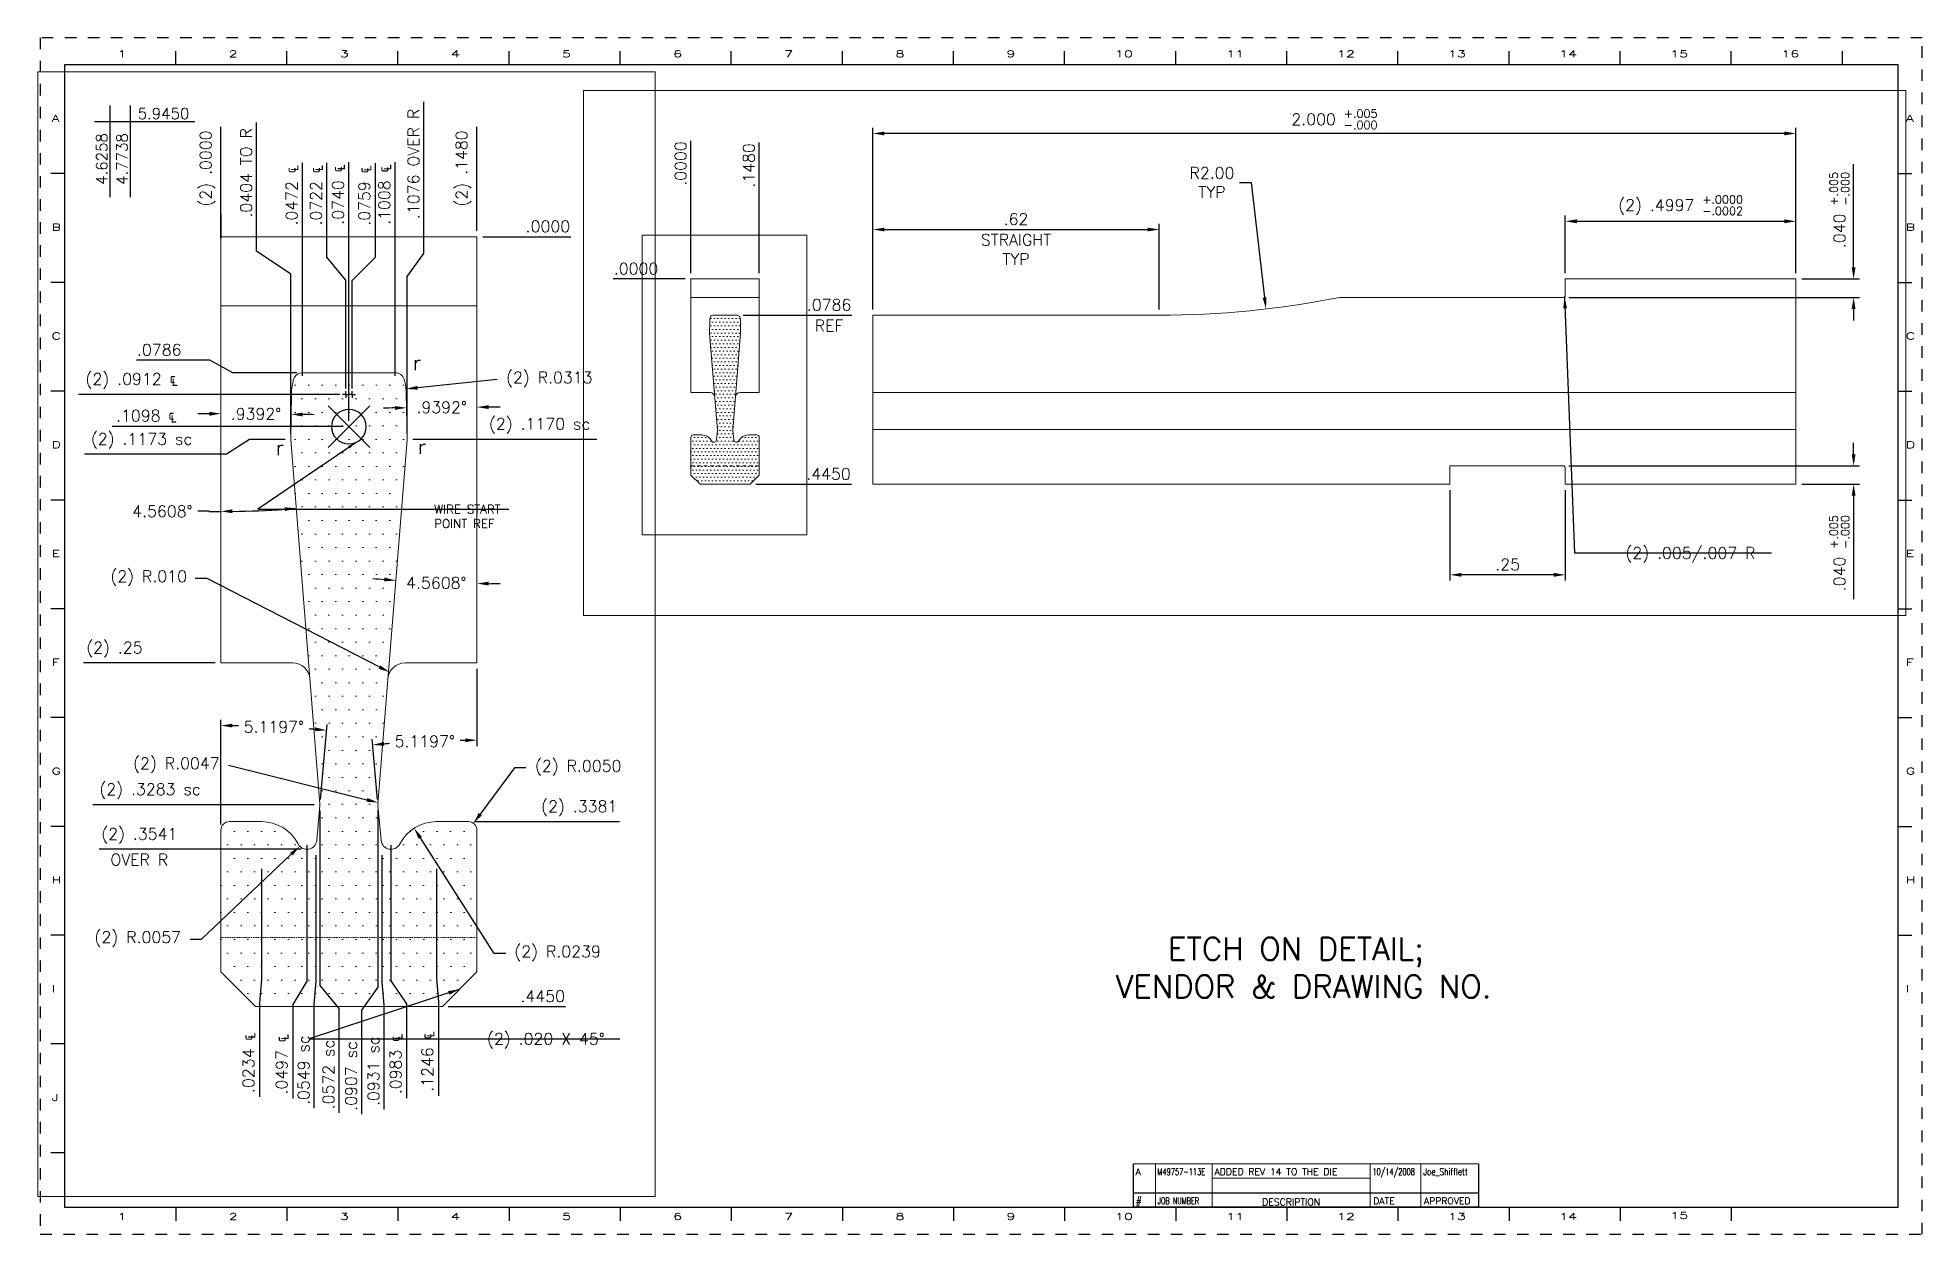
# Paper-space layout 'SHEET (B)' of a CAD drawing. Header units: inches. Extents: x 0 to 16.3, y 0 to 10.4.
# The model-space entities are those that its viewports show. They can reach past a viewport. Long polylines and large blocks are cut down to what shows.
import ezdxf
from ezdxf.enums import TextEntityAlignment as Align

# ---------------------------------------------------------------- set-up
doc = ezdxf.new("R2010")
doc.units = ezdxf.units.IN
doc.header["$MEASUREMENT"] = 0
doc.header["$PDSIZE"] = 0.05
for name, pattern in [('CENTER2', [1.125, 0.75, -0.125, 0.125, -0.125]), ('HIDDEN', [0.375, 0.25, -0.125]), ('HIDDEN2', [0.1875, 0.125, -0.0625])]:
    doc.linetypes.add(name, pattern=pattern)
for name, color, linetype, lineweight in [('AM_0', 7, 'Continuous', 30), ('AM_5', 7, 'Continuous', 30), ('AM_BOR', 7, 'Continuous', 30), ('BUP_1-AM_0', 7, 'Continuous', 30), ('BUP_1-AM_5', 7, 'Continuous', 30), ('PUNCH-AM_8', 1, 'Continuous', 15), ('PUNCH-PLAN', 7, 'Continuous', 0), ('PUNCH-PLAN_ASSY', 7, 'Continuous', 0), ('PUNCH_01-PLAN_ASSY', 7, 'Continuous', 0)]:
    doc.layers.add(name, color=color, linetype=linetype, lineweight=lineweight)
doc.layers.add('AM_VIEWS', color=1, linetype='Continuous', lineweight=15, plot=False)
doc.layers.add('PAPER', color=7, linetype='Continuous')
doc.styles.add('ACANSTS', font='romans.shx', dxfattribs={"height": 1})
doc.styles.add('COMPOSIDIE', font='SIMPLEX.shx')
doc.styles.add('ROMANS', font='romans.shx')
doc.styles.get("Standard").update_dxf_attribs({"font": 'ROMANS.SHX'})
doc.dimstyles.new('COMPOSIDIE$0', dxfattribs={"dimscale": 0, "dimtxt": 0.1, "dimasz": 0.1, "dimexe": 0.05, "dimexo": 0.05, "dimgap": 0.04, "dimtad": 1, "dimzin": 4, "dimtxsty": 'Standard', "dimcen": 0, "dimclrd": 3, "dimclre": 3, "dimclrt": 3, "dimazin": 3, "dimtp": 0.1, "dimtm": 0.1, "dimtfac": 0.71, "dimtmove": 0, "dimatfit": 3, "dimfxl": 0.05, "dimtzin": 7, "dimlwd": -1, "dimlwe": -1, "dimarcsym": 1})
doc.dimstyles.new('COMPOSIDIE$2', dxfattribs={"dimscale": 0, "dimtxt": 0.1, "dimasz": 0.1, "dimexe": 0.05, "dimexo": 0.05, "dimgap": 0.04, "dimtad": 1, "dimzin": 4, "dimtxsty": 'Standard', "dimcen": 0, "dimclrd": 3, "dimclre": 3, "dimclrt": 3, "dimadec": 4, "dimazin": 3, "dimtp": 0.1, "dimtm": 0.1, "dimtfac": 0.71, "dimtmove": 0, "dimatfit": 3, "dimfxl": 0.05, "dimtzin": 7, "dimlwd": -1, "dimlwe": -1, "dimarcsym": 1})
doc.dimstyles.new('COMPOSIDIE$4', dxfattribs={"dimscale": 0, "dimtxt": 0.1, "dimasz": 0.1, "dimexe": 0.05, "dimexo": 0.05, "dimgap": 0.04, "dimtad": 1, "dimzin": 4, "dimtxsty": 'Standard', "dimcen": 0, "dimclrd": 3, "dimclre": 3, "dimclrt": 3, "dimazin": 3, "dimtp": 0.1, "dimtm": 0.1, "dimtfac": 0.71, "dimtmove": 0, "dimatfit": 3, "dimtzin": 7, "dimlwd": -1, "dimlwe": -1, "dimarcsym": 1})
doc.dimstyles.new('COMPOSIDIE$6', dxfattribs={"dimscale": 0, "dimtxt": 0.1, "dimasz": 0.1, "dimexe": 0.05, "dimexo": 0.05, "dimgap": 0.04, "dimtad": 1, "dimzin": 4, "dimtxsty": 'Standard', "dimcen": 0, "dimclrd": 3, "dimclre": 7, "dimclrt": 3, "dimazin": 3, "dimtp": 0.1, "dimtm": 0.1, "dimtfac": 0.71, "dimtmove": 0, "dimatfit": 3, "dimfxl": 0.05, "dimtzin": 7, "dimlwd": -1, "dimlwe": -1, "dimarcsym": 1})
doc.dimstyles.new('COMPOSIDIE$7', dxfattribs={"dimscale": 0, "dimtxt": 0.1, "dimasz": 0.1, "dimexe": 0.05, "dimexo": 0.05, "dimgap": 0.04, "dimtad": 1, "dimzin": 4, "dimtxsty": 'Standard', "dimcen": 0, "dimclrd": 3, "dimclre": 3, "dimclrt": 3, "dimazin": 3, "dimtp": 0.1, "dimtm": 0.1, "dimtfac": 0.71, "dimtmove": 0, "dimatfit": 3, "dimfxl": 0.05, "dimtzin": 7, "dimlwd": -1, "dimlwe": -1, "dimarcsym": 1})

psp = doc.layouts.new('SHEET (B)')

# ---------------------------------------------------------------- texts
at = {"color": 1, "linetype": 'Continuous', "style": 'ROMANS'}
psp.add_text('5.9450', height=0.095, dxfattribs=at).set_placement((0.844, 9.717), align=Align.MIDDLE_LEFT)
for s, p in [('4.6258', (0.533, 9.547)), ('4.7738', (0.709, 9.547))]:
    psp.add_text(s, height=0.095, rotation=90, dxfattribs=at).set_placement(p, align=Align.MIDDLE_RIGHT)
at = {"layer": 'PAPER', "insert": (10.883, 2.312), "char_height": 0.19685, "width": 4.62312, "attachment_point": 5}
psp.add_mtext('ETCH ON DETAIL;\\P VENDOR & DRAWING NO.', dxfattribs=at)

msp = doc.modelspace()

# ---------------------------------------------------------------- texts
at = {"layer": 'AM_0', "color": 3, "insert": (2.0249, -0.5814), "char_height": 0.025, "attachment_point": 1}
msp.add_mtext('\\A1;(2) .005/.007 R', dxfattribs=at)
at = {"layer": 'BUP_1-AM_0', "color": 3, "insert": (0.1538, -0.4603), "char_height": 0.006667, "attachment_point": 1}
msp.add_mtext('\\A1;(2) .020 X 45%%D', dxfattribs=at)
at = {"layer": 'BUP_1-AM_5', "style": 'COMPOSIDIE'}
for p in [(0.1109, -0.0771), (0.0316, -0.1262), (0.1138, -0.1256)]:
    msp.add_text('r', height=0.00855, dxfattribs=at).set_placement(p)
at = {"layer": 'BUP_1-AM_5', "color": 3, "insert": (0.1233, -0.155), "char_height": 0.005, "attachment_point": 1}
msp.add_mtext('\\A1;WIRE START\\PPOINT REF', dxfattribs=at)

# ---------------------------------------------------------------- blocks, each defined once
blk = doc.blocks.new('B_BORDER')
at = {"layer": 'AM_BOR', "color": 7, "linetype": 'HIDDEN'}
for p, q in [((0, 263.52), (0, 0)), ((414.34, 263.52), (0, 263.52)), ((414.34, 0), (414.34, 263.52)), ((0, 0), (414.34, 0))]:
    blk.add_line(p, q, dxfattribs=at)
at = {"layer": 'AM_BOR', "color": 2, "linetype": 'Continuous'}
for p, q in [((408.99, 257.54), (5.35, 257.54)), ((5.35, 257.54), (5.35, 5.99)), ((29.81, 257.54), (29.81, 260.53)), ((54.28, 257.54), (54.28, 260.53)), ((78.74, 257.54), (78.74, 260.53)), ((103.2, 257.54), (103.2, 260.53)), ((127.66, 257.54), (127.66, 260.53)), ((152.13, 257.54), (152.13, 260.53)), ((176.59, 257.54), (176.59, 260.53)), ((201.05, 257.54), (201.05, 260.53)), ((225.52, 257.54), (225.52, 260.53)), ((249.98, 257.54), (249.98, 260.53)), ((274.44, 257.54), (274.44, 260.53)), ((298.9, 257.54), (298.9, 260.53)), ((323.37, 257.54), (323.37, 260.53)), ((347.83, 257.54), (347.83, 260.53)), ((372.29, 257.54), (372.29, 260.53)), ((396.75, 257.54), (396.75, 260.53)), ((408.99, 5.99), (408.99, 257.54)), ((5.35, 233.58), (2.29, 233.58)), ((408.99, 233.58), (412.04, 233.58)), ((5.35, 209.62), (2.29, 209.62)), ((408.99, 209.62), (412.04, 209.62)), ((5.35, 185.67), (2.29, 185.67)), ((408.99, 185.67), (412.04, 185.67)), ((5.35, 161.71), (2.29, 161.71)), ((408.99, 161.71), (412.04, 161.71)), ((5.35, 137.75), (2.29, 137.75)), ((408.99, 137.75), (412.04, 137.75)), ((5.35, 113.79), (2.29, 113.79)), ((408.99, 113.79), (412.04, 113.79)), ((5.35, 89.84), (2.29, 89.84)), ((408.99, 89.84), (412.04, 89.84)), ((5.35, 65.88), (2.29, 65.88)), ((408.99, 65.88), (412.04, 65.88)), ((5.35, 41.92), (2.29, 41.92)), ((5.35, 17.97), (2.29, 17.97)), ((5.35, 5.99), (408.99, 5.99)), ((29.81, 5.99), (29.81, 2.99)), ((54.28, 5.99), (54.28, 2.99)), ((78.74, 5.99), (78.74, 2.99)), ((103.2, 5.99), (103.2, 2.99)), ((127.66, 5.99), (127.66, 2.99)), ((152.13, 5.99), (152.13, 2.99)), ((176.59, 5.99), (176.59, 2.99)), ((201.05, 5.99), (201.05, 2.99)), ((225.52, 5.99), (225.52, 2.99)), ((249.98, 5.99), (249.98, 2.99)), ((274.44, 5.99), (274.44, 2.99)), ((298.9, 5.99), (298.9, 2.99)), ((323.37, 5.99), (323.37, 2.99)), ((347.83, 5.99), (347.83, 2.99)), ((372.29, 5.99), (372.29, 2.99))]:
    blk.add_line(p, q, dxfattribs=at)
at = {"layer": 'AM_BOR', "color": 7, "linetype": 'Continuous', "style": 'ROMANS', "width": 1.531677}
for s, height, p in [('1', 1.5, (17.02, 259.22)), ('2', 1.5, (41.48, 259.22)), ('3', 1.5, (65.94, 259.22)), ('4', 1.5, (90.41, 259.22)), ('5', 1.5, (114.87, 259.22)), ('6', 1.5, (139.33, 259.22)), ('7', 1.5, (163.79, 259.22)), ('8', 1.5, (188.26, 259.22)), ('9', 1.5, (212.72, 259.22)), ('10', 1.497, (236.62, 259.22)), ('11', 1.497, (261.08, 259.22)), ('12', 1.497, (285.47, 259.22)), ('13', 1.497, (309.93, 259.22)), ('14', 1.497, (334.4, 259.22)), ('15', 1.497, (358.86, 259.22)), ('16', 1.497, (383.32, 259.22)), ('A', 1.5, (2.49, 245)), ('A', 1.5, (410.72, 245)), ('B', 1.5, (2.49, 221.04)), ('B', 1.5, (410.72, 221.04)), ('C', 1.5, (2.49, 197.08)), ('C', 1.5, (410.72, 197.08)), ('D', 1.5, (2.49, 173.13)), ('D', 1.5, (410.72, 173.13)), ('E', 1.5, (2.49, 149.17)), ('E', 1.5, (410.72, 149.17)), ('F', 1.5, (2.49, 125.21)), ('F', 1.5, (410.72, 125.21)), ('G', 1.5, (2.49, 101.25)), ('G', 1.5, (410.72, 101.25)), ('H', 1.5, (2.49, 77.3)), ('H', 1.5, (410.72, 77.3)), ('I', 1.5, (2.49, 53.34)), ('I', 1.5, (410.72, 53.34)), ('J', 1.5, (2.49, 29.38)), ('1', 1.5, (17.02, 3.18)), ('2', 1.5, (41.48, 3.18)), ('3', 1.5, (65.94, 3.18)), ('4', 1.5, (90.41, 3.18)), ('5', 1.5, (114.87, 3.18)), ('6', 1.5, (139.33, 3.18)), ('7', 1.5, (163.79, 3.18)), ('8', 1.5, (188.26, 3.18)), ('9', 1.5, (212.72, 3.18)), ('10', 1.497, (236.62, 3.18)), ('11', 1.497, (261.08, 3.18)), ('12', 1.497, (285.47, 3.18)), ('13', 1.497, (309.93, 3.18)), ('14', 1.497, (334.4, 3.18)), ('15', 1.497, (358.86, 3.4))]:
    blk.add_text(s, height=height, dxfattribs=at).set_placement(p)
blk = doc.blocks.new('ansi_br_revisionlista0')
for p, q in [((-76, -6.35), (-76, -3.18)), ((-76, -3.18), (0, -3.18)), ((0, -3.18), (0, -6.35)), ((0, -6.35), (-76, -6.35))]:
    blk.add_line(p, q)
at = {"layer": 'AM_BOR', "color": 1, "lineweight": 15}
for p, q in [((-71.17, -6.35), (-71.17, -3.18)), ((-58.67, -6.35), (-58.67, -3.18)), ((-23.88, -3.18), (-23.88, -6.35)), ((-12.7, -3.18), (-12.7, -6.35))]:
    blk.add_line(p, q, dxfattribs=at)
at = {"layer": 'AM_BOR', "color": 1, "lineweight": 15, "style": 'ACANSTS'}
for s, p in [('#', (-75.5, -5.73)), ('DATE', (-23.21, -5.73))]:
    blk.add_text(s, height=1.5, dxfattribs=at).set_placement(p)
for s, width, p in [('JOB NUMBER', 0.658824, (-70.67, -5.73)), ('APPROVED', 0.989809, (-12.03, -5.73))]:
    blk.add_text(s, height=1.5, dxfattribs=dict(at, width=width)).set_placement(p)
blk.add_text('DESCRIPTION', height=1.5, dxfattribs=at).set_placement((-41.27, -5.22), align=Align.MIDDLE)
blk = doc.blocks.new('ansi_br_revisionlista1')
for p, q in [((-76, -12.7), (-76, -6.35)), ((0, -6.35), (0, -12.7))]:
    blk.add_line(p, q)
at = {"layer": 'AM_BOR', "color": 1, "lineweight": 15}
for p, q in [((-76, -6.35), (0, -6.35)), ((-71.17, -12.7), (-71.17, -6.35)), ((-58.67, -12.7), (-58.67, -6.35)), ((-23.88, -12.7), (-23.88, -6.35)), ((-12.7, -12.7), (-12.7, -6.35)), ((-23.88, -9.53), (-58.67, -9.53)), ((-76, -12.7), (0, -12.7))]:
    blk.add_line(p, q, dxfattribs=at)
at = {"layer": 'AM_BOR', "color": 1, "lineweight": 15, "style": 'ACANSTS'}
for tag, p in [('GEN-REV-NR{2.7}', (-75.53, -8.84)), ('GEN-REV-JN{6.5}', (-70.71, -8.84)), ('GEN-REV-TEXT1{22.3}', (-58.17, -8.84)), ('GEN-REV-DAT{6.6}', (-23.38, -8.84)), ('GEN-REV-NAME{7.4}', (-12.2, -8.84)), ('GEN-REV-TEXT2{22.3}', (-58.17, -12.01))]:
    blk.add_attdef(tag, p, '', height=1.5, dxfattribs=at)
blk = doc.blocks.new('*D7')
at = {"layer": 'AM_5', "color": 3, "transparency": 16777216}
for p, q in [((1.8947, 0.0125), (1.8947, 0.1375)), ((2.3944, 0.0125), (2.3944, 0.1375)), ((1.9197, 0.125), (2.3694, 0.125))]:
    blk.add_line(p, q, dxfattribs=at)
for points in [[(1.9197, 0.1292), (1.9197, 0.1208), (1.8947, 0.125)], [(2.3694, 0.1292), (2.3694, 0.1208), (2.3944, 0.125)]]:
    blk.add_solid(points, dxfattribs=at)
at = {"layer": 'Defpoints', "color": 0, "transparency": 16777216}
for p in [(2.3944, 0.125), (1.8947, 0), (2.3944, 0)]:
    blk.add_point(p, dxfattribs=at)
at = {"layer": 'AM_5', "color": 3, "transparency": 16777216, "insert": (2.1445, 0.1599), "char_height": 0.025, "attachment_point": 5}
blk.add_mtext('\\A1;(2) .4997 {}{\\H0.71x;\\C3;\\S+.0000^ -.0002;}', dxfattribs=at)
blk = doc.blocks.new('*D8')
at = {"layer": 'AM_5', "color": 3, "transparency": 16777216}
for p, q in [((2.5194, 0.025), (2.5194, 0.2488)), ((2.4069, 0), (2.5319, 0)), ((1.9022, -0.04), (2.5319, -0.04)), ((2.5194, -0.065), (2.5194, -0.09))]:
    blk.add_line(p, q, dxfattribs=at)
for points in [[(2.5152, 0.025), (2.5236, 0.025), (2.5194, 0)], [(2.5152, -0.065), (2.5236, -0.065), (2.5194, -0.04)]]:
    blk.add_solid(points, dxfattribs=at)
at = {"layer": 'Defpoints', "color": 0, "transparency": 16777216}
for p in [(2.3944, 0), (2.5194, 0), (1.8897, -0.04)]:
    blk.add_point(p, dxfattribs=at)
at = {"layer": 'AM_5', "color": 3, "transparency": 16777216, "insert": (2.4887, 0.1494), "char_height": 0.025, "attachment_point": 5, "rotation": 90}
blk.add_mtext('\\A1;.040 {}{\\H0.71x;\\C3;\\S+.005^ -.000;}', dxfattribs=at)
blk = doc.blocks.new('*D9')
at = {"layer": 'AM_5', "color": 3, "transparency": 16777216}
for p, q in [((0.3944, -0.0661), (0.3944, 0.3279)), ((2.3944, 0.0125), (2.3944, 0.3279)), ((2.3694, 0.3154), (0.4194, 0.3154))]:
    blk.add_line(p, q, dxfattribs=at)
for points in [[(0.4194, 0.3196), (0.4194, 0.3112), (0.3944, 0.3154)], [(2.3694, 0.3196), (2.3694, 0.3112), (2.3944, 0.3154)]]:
    blk.add_solid(points, dxfattribs=at)
at = {"layer": 'Defpoints', "color": 0, "transparency": 16777216}
for p in [(0.3944, 0.3154), (2.3944, 0), (0.3944, -0.0786)]:
    blk.add_point(p, dxfattribs=at)
at = {"layer": 'AM_5', "color": 3, "transparency": 16777216, "insert": (1.3944, 0.3461), "char_height": 0.025, "attachment_point": 5}
blk.add_mtext('\\A1;2.000 {}{\\H0.71x;\\C3;\\S+.005^ -.000;}', dxfattribs=at)
blk = doc.blocks.new('*D10')
at = {"layer": 'AM_5', "color": 7, "transparency": 16777216}
for p, q in [((0, 0.1408), (0, 0.2996)), ((0, 0.0908), (0, 0.1408)), ((0, 0.0125), (0, 0.0908))]:
    blk.add_line(p, q, dxfattribs=at)
at = {"layer": 'Defpoints', "color": 0, "transparency": 16777216}
for p in [(0, 0.1908), (0, 0), (0, 0)]:
    blk.add_point(p, dxfattribs=at)
at = {"layer": 'AM_5', "color": 3, "transparency": 16777216, "insert": (-0.0225, 0.2502), "char_height": 0.025, "attachment_point": 5, "rotation": 90}
blk.add_mtext('\\A1;.0000', dxfattribs=at)
blk = doc.blocks.new('*D11')
at = {"layer": 'AM_5', "color": 7, "transparency": 16777216}
blk.add_line((-0.0125, 0), (-0.1684, 0), dxfattribs=at)
at = {"layer": 'Defpoints', "color": 0, "transparency": 16777216}
for p in [(-0.0596, 0), (0, 0), (0, 0)]:
    blk.add_point(p, dxfattribs=at)
at = {"layer": 'AM_5', "color": 3, "transparency": 16777216, "insert": (-0.119, 0.0225), "char_height": 0.025, "attachment_point": 5}
blk.add_mtext('\\A1;.0000', dxfattribs=at)
blk = doc.blocks.new('*D12')
at = {"layer": 'AM_5', "color": 3, "transparency": 16777216}
for p, q in [((0.3944, -0.0661), (0.3944, 0.1197)), ((1.0144, -0.0661), (1.0144, 0.1197)), ((0.4194, 0.1072), (0.9894, 0.1072))]:
    blk.add_line(p, q, dxfattribs=at)
for points in [[(0.4194, 0.1114), (0.4194, 0.103), (0.3944, 0.1072)], [(0.9894, 0.1114), (0.9894, 0.103), (1.0144, 0.1072)]]:
    blk.add_solid(points, dxfattribs=at)
at = {"layer": 'Defpoints', "color": 0, "transparency": 16777216}
for p in [(1.0144, 0.1072), (0.3944, -0.0786), (1.0144, -0.0786)]:
    blk.add_point(p, dxfattribs=at)
at = {"layer": 'AM_5', "color": 3, "transparency": 16777216, "char_height": 0.025, "attachment_point": 5}
for s, insert in [('\\A1;.62', (0.7044, 0.1297)), ('\\A1;STRAIGHT\\PTYP', (0.7044, 0.0639))]:
    blk.add_mtext(s, dxfattribs=dict(at, insert=insert))
blk = doc.blocks.new('*D13')
at = {"layer": 'AM_5', "color": 3, "transparency": 16777216}
for p, q in [((1.189, 0.209), (1.214, 0.209)), ((1.214, 0.209), (1.2431, -0.0403))]:
    blk.add_line(p, q, dxfattribs=at)
blk.add_solid([(1.2472, -0.0398), (1.2389, -0.0408), (1.246, -0.0651)], dxfattribs=at)
at = {"layer": 'Defpoints', "color": 0, "transparency": 16777216}
for p in [(1.0144, 1.9214), (1.246, -0.0651)]:
    blk.add_point(p, dxfattribs=at)
at = {"layer": 'AM_5', "color": 3, "transparency": 16777216, "insert": (1.129, 0.209), "char_height": 0.025, "attachment_point": 5}
blk.add_mtext('\\A1;R2.00\\PTYP', dxfattribs=at)
blk = doc.blocks.new('WIRE_REF')
for p, q in [((0.012, 0.012), (-0.012, -0.012)), ((0.012, -0.012), (-0.012, 0.012))]:
    blk.add_line(p, q)
blk.add_circle((0, 0), 0.01)
blk = doc.blocks.new('*D14')
at = {"layer": 'AM_5', "color": 3, "transparency": 16777216}
for p, q in [((2.5194, -0.38), (2.5194, -0.355)), ((1.9022, -0.405), (2.5319, -0.405)), ((2.4069, -0.445), (2.5319, -0.445)), ((2.5194, -0.47), (2.5194, -0.6938))]:
    blk.add_line(p, q, dxfattribs=at)
for points in [[(2.5152, -0.38), (2.5236, -0.38), (2.5194, -0.405)], [(2.5152, -0.47), (2.5236, -0.47), (2.5194, -0.445)]]:
    blk.add_solid(points, dxfattribs=at)
at = {"layer": 'Defpoints', "color": 0, "transparency": 16777216}
for p in [(1.8897, -0.405), (2.3944, -0.445), (2.5194, -0.445)]:
    blk.add_point(p, dxfattribs=at)
at = {"layer": 'AM_5', "color": 3, "transparency": 16777216, "insert": (2.4887, -0.5944), "char_height": 0.025, "attachment_point": 5, "rotation": 90}
blk.add_mtext('\\A1;.040 {}{\\H0.71x;\\C3;\\S+.005^ -.000;}', dxfattribs=at)
blk = doc.blocks.new('*D15')
at = {"layer": 'AM_5', "color": 7, "transparency": 16777216}
blk.add_line((0.148, 0.0125), (0.148, 0.2955), dxfattribs=at)
at = {"layer": 'Defpoints', "color": 0, "transparency": 16777216}
for p in [(0.148, 0.1867), (0, 0), (0.148, 0)]:
    blk.add_point(p, dxfattribs=at)
at = {"layer": 'AM_5', "color": 3, "transparency": 16777216, "insert": (0.1255, 0.2461), "char_height": 0.025, "attachment_point": 5, "rotation": 90}
blk.add_mtext('\\A1;.1480', dxfattribs=at)
blk = doc.blocks.new('*D16')
at = {"layer": 'AM_5', "color": 7, "transparency": 16777216}
blk.add_line((0.1405, -0.445), (0.3476, -0.445), dxfattribs=at)
at = {"layer": 'Defpoints', "color": 0, "transparency": 16777216}
for p in [(0, 0), (0.128, -0.445), (0.2388, -0.445)]:
    blk.add_point(p, dxfattribs=at)
at = {"layer": 'AM_5', "color": 3, "transparency": 16777216, "insert": (0.2982, -0.4225), "char_height": 0.025, "attachment_point": 5}
blk.add_mtext('\\A1;.4450', dxfattribs=at)
blk = doc.blocks.new('*D17')
at = {"layer": 'AM_5', "color": 7, "transparency": 16777216}
blk.add_line((0.1133, -0.0786), (0.3487, -0.0786), dxfattribs=at)
at = {"layer": 'Defpoints', "color": 0, "transparency": 16777216}
for p in [(0, 0), (0.1008, -0.0786), (0.2399, -0.0786)]:
    blk.add_point(p, dxfattribs=at)
at = {"layer": 'AM_5', "color": 3, "transparency": 16777216, "char_height": 0.025, "attachment_point": 5}
for s, insert in [('\\A1;.0786', (0.2993, -0.0561)), ('\\A1;REF', (0.2993, -0.1011))]:
    blk.add_mtext(s, dxfattribs=dict(at, insert=insert))
blk = doc.blocks.new('*D18')
at = {"layer": 'BUP_1-AM_5', "color": 7, "transparency": 16777216}
for p, q in [((0.0206, -0.0083), (0.0206, 0.0661)), ((0.0404, -0.0217), (0.0206, -0.0083)), ((0.0404, -0.1137), (0.0404, -0.0217))]:
    blk.add_line(p, q, dxfattribs=at)
at = {"layer": 'Defpoints', "color": 0, "transparency": 16777216}
for p in [(0, 0), (0.0206, 0.005), (0.0404, -0.1171)]:
    blk.add_point(p, dxfattribs=at)
at = {"layer": 'BUP_1-AM_5', "color": 3, "transparency": 16777216, "insert": (0.0146, 0.0369), "char_height": 0.006667, "attachment_point": 5, "rotation": 90}
blk.add_mtext('\\A1;.0404 TO R', dxfattribs=at)
blk = doc.blocks.new('*D19')
at = {"layer": 'BUP_1-AM_5', "color": 7, "transparency": 16777216}
blk.add_line((0.0472, -0.0805), (0.0472, 0.0426), dxfattribs=at)
at = {"layer": 'Defpoints', "color": 0, "transparency": 16777216}
for p in [(0, 0), (0.0472, 0.0015), (0.0472, -0.0839)]:
    blk.add_point(p, dxfattribs=at)
at = {"layer": 'BUP_1-AM_5', "color": 3, "transparency": 16777216, "insert": (0.0412, 0.0234), "char_height": 0.006667, "attachment_point": 5, "rotation": 90}
blk.add_mtext('\\A1;.0472 {\\Famgdt;q}', dxfattribs=at)
blk = doc.blocks.new('*D20')
at = {"layer": 'BUP_1-AM_5', "color": 7, "transparency": 16777216}
for p, q in [((0.0613, -0.0118), (0.0613, 0.0426)), ((0.0722, -0.0251), (0.0613, -0.0118)), ((0.0722, -0.0878), (0.0722, -0.0251))]:
    blk.add_line(p, q, dxfattribs=at)
at = {"layer": 'Defpoints', "color": 0, "transparency": 16777216}
for p in [(0, 0), (0.0613, 0.0015), (0.0722, -0.0912)]:
    blk.add_point(p, dxfattribs=at)
at = {"layer": 'BUP_1-AM_5', "color": 3, "transparency": 16777216, "insert": (0.0553, 0.0234), "char_height": 0.006667, "attachment_point": 5, "rotation": 90}
blk.add_mtext('\\A1;.0722 {\\Famgdt;q}', dxfattribs=at)
blk = doc.blocks.new('*D21')
at = {"layer": 'BUP_1-AM_5', "color": 7, "transparency": 16777216}
blk.add_line((0.074, -0.1065), (0.074, 0.0431), dxfattribs=at)
at = {"layer": 'Defpoints', "color": 0, "transparency": 16777216}
for p in [(0, 0), (0.074, 0.002), (0.074, -0.1098)]:
    blk.add_point(p, dxfattribs=at)
at = {"layer": 'BUP_1-AM_5', "color": 3, "transparency": 16777216, "insert": (0.068, 0.0239), "char_height": 0.006667, "attachment_point": 5, "rotation": 90}
blk.add_mtext('\\A1;.0740 {\\Famgdt;q}', dxfattribs=at)
blk = doc.blocks.new('*D22')
at = {"layer": 'BUP_1-AM_5', "color": 7, "transparency": 16777216}
for p, q in [((0.0893, -0.0119), (0.0893, 0.0425)), ((0.0759, -0.0253), (0.0893, -0.0119)), ((0.0759, -0.0878), (0.0759, -0.0253))]:
    blk.add_line(p, q, dxfattribs=at)
at = {"layer": 'Defpoints', "color": 0, "transparency": 16777216}
for p in [(0, 0), (0.0893, 0.0014), (0.0759, -0.0912)]:
    blk.add_point(p, dxfattribs=at)
at = {"layer": 'BUP_1-AM_5', "color": 3, "transparency": 16777216, "insert": (0.0833, 0.0233), "char_height": 0.006667, "attachment_point": 5, "rotation": 90}
blk.add_mtext('\\A1;.0759 {\\Famgdt;q}', dxfattribs=at)
blk = doc.blocks.new('*D23')
at = {"layer": 'BUP_1-AM_5', "color": 7, "transparency": 16777216}
blk.add_line((0.1008, -0.0805), (0.1008, 0.043), dxfattribs=at)
at = {"layer": 'Defpoints', "color": 0, "transparency": 16777216}
for p in [(0, 0), (0.1008, 0.0019), (0.1008, -0.0839)]:
    blk.add_point(p, dxfattribs=at)
at = {"layer": 'BUP_1-AM_5', "color": 3, "transparency": 16777216, "insert": (0.0948, 0.0238), "char_height": 0.006667, "attachment_point": 5, "rotation": 90}
blk.add_mtext('\\A1;.1008 {\\Famgdt;q}', dxfattribs=at)
blk = doc.blocks.new('*D24')
at = {"layer": 'BUP_1-AM_5', "color": 7, "transparency": 16777216}
for p, q in [((0.1173, -0.0097), (0.1173, 0.078)), ((0.1076, -0.0231), (0.1173, -0.0097)), ((0.1076, -0.1137), (0.1076, -0.0231))]:
    blk.add_line(p, q, dxfattribs=at)
at = {"layer": 'Defpoints', "color": 0, "transparency": 16777216}
for p in [(0, 0), (0.1173, 0.0036), (0.1076, -0.1171)]:
    blk.add_point(p, dxfattribs=at)
at = {"layer": 'BUP_1-AM_5', "color": 3, "transparency": 16777216, "insert": (0.1113, 0.0421), "char_height": 0.006667, "attachment_point": 5, "rotation": 90}
blk.add_mtext('\\A1;.1076 OVER R', dxfattribs=at)
blk = doc.blocks.new('*D25')
at = {"layer": 'BUP_1-AM_5', "color": 7, "transparency": 16777216}
blk.add_line((0.148, 0.0033), (0.148, 0.0635), dxfattribs=at)
at = {"layer": 'Defpoints', "color": 0, "transparency": 16777216}
for p in [(0.148, 0.0126), (0, 0), (0.148, 0)]:
    blk.add_point(p, dxfattribs=at)
at = {"layer": 'BUP_1-AM_5', "color": 3, "transparency": 16777216, "insert": (0.1402, 0.0394), "char_height": 0.006667, "attachment_point": 5, "rotation": 90}
blk.add_mtext('\\A1;(2) .1480', dxfattribs=at)
blk = doc.blocks.new('*D26')
at = {"layer": 'BUP_1-AM_5', "color": 7, "transparency": 16777216}
for p, q in [((0, -0.0008), (0, 0.0635)), ((0, 0.0033), (0, 0.0133)), ((0, 0.0133), (0, -0.0008))]:
    blk.add_line(p, q, dxfattribs=at)
at = {"layer": 'Defpoints', "color": 0, "transparency": 16777216}
for p in [(0, 0.0126), (0, 0), (0, 0)]:
    blk.add_point(p, dxfattribs=at)
at = {"layer": 'BUP_1-AM_5', "color": 3, "transparency": 16777216, "insert": (-0.0077, 0.0394), "char_height": 0.006667, "attachment_point": 5, "rotation": 90}
blk.add_mtext('\\A1;(2) .0000', dxfattribs=at)
blk = doc.blocks.new('*D27')
at = {"layer": 'BUP_1-AM_5', "color": 7, "transparency": 16777216}
for p, q in [((0.0572, -0.3316), (0.0572, -0.4329)), ((0.0572, -0.4329), (0.0682, -0.4462)), ((0.0682, -0.4462), (0.0682, -0.5064))]:
    blk.add_line(p, q, dxfattribs=at)
at = {"layer": 'Defpoints', "color": 0, "transparency": 16777216}
for p in [(0, 0), (0.0572, -0.3283), (0.0682, -0.4596)]:
    blk.add_point(p, dxfattribs=at)
at = {"layer": 'BUP_1-AM_5', "color": 3, "transparency": 16777216, "insert": (0.0622, -0.4843), "char_height": 0.006667, "attachment_point": 5, "rotation": 90}
blk.add_mtext('\\A1;.0572 sc', dxfattribs=at)
blk = doc.blocks.new('*D28')
at = {"layer": 'BUP_1-AM_5', "color": 7, "transparency": 16777216}
for p, q in [((0.0907, -0.3316), (0.0907, -0.4337)), ((0.0907, -0.4337), (0.0813, -0.447)), ((0.0813, -0.447), (0.0813, -0.5071))]:
    blk.add_line(p, q, dxfattribs=at)
at = {"layer": 'Defpoints', "color": 0, "transparency": 16777216}
for p in [(0, 0), (0.0907, -0.3283), (0.0813, -0.4604)]:
    blk.add_point(p, dxfattribs=at)
at = {"layer": 'BUP_1-AM_5', "color": 3, "transparency": 16777216, "insert": (0.0753, -0.4851), "char_height": 0.006667, "attachment_point": 5, "rotation": 90}
blk.add_mtext('\\A1;.0907 sc', dxfattribs=at)
blk = doc.blocks.new('*D29')
at = {"layer": 'BUP_1-AM_5', "color": 7, "transparency": 16777216}
for p, q in [((-0.0064, -0.0714), (-0.0488, -0.0714)), ((0.0069, -0.0786), (-0.0064, -0.0714)), ((0.0439, -0.0786), (0.0069, -0.0786))]:
    blk.add_line(p, q, dxfattribs=at)
at = {"layer": 'Defpoints', "color": 0, "transparency": 16777216}
for p in [(0, 0), (-0.0198, -0.0714), (0.0472, -0.0786)]:
    blk.add_point(p, dxfattribs=at)
at = {"layer": 'BUP_1-AM_5', "color": 3, "transparency": 16777216, "insert": (-0.0356, -0.0654), "char_height": 0.00667, "attachment_point": 5}
blk.add_mtext('\\A1;.0786', dxfattribs=at)
blk = doc.blocks.new('*D30')
at = {"layer": 'BUP_1-AM_5', "color": 7, "transparency": 16777216}
blk.add_line((0.0688, -0.0912), (-0.0823, -0.0912), dxfattribs=at)
at = {"layer": 'Defpoints', "color": 0, "transparency": 16777216}
for p in [(0, 0), (-0.0193, -0.0912), (0.0722, -0.0912)]:
    blk.add_point(p, dxfattribs=at)
at = {"layer": 'BUP_1-AM_5', "color": 3, "transparency": 16777216, "insert": (-0.0521, -0.0834), "char_height": 0.006667, "attachment_point": 5}
blk.add_mtext('\\A1;(2) .0912 {\\Famgdt;q}', dxfattribs=at)
blk = doc.blocks.new('*D31')
at = {"layer": 'BUP_1-AM_5', "color": 7, "transparency": 16777216}
blk.add_line((0.0707, -0.1098), (-0.0628, -0.1098), dxfattribs=at)
at = {"layer": 'Defpoints', "color": 0, "transparency": 16777216}
for p in [(0, 0), (-0.0217, -0.1098), (0.074, -0.1098)]:
    blk.add_point(p, dxfattribs=at)
at = {"layer": 'BUP_1-AM_5', "color": 3, "transparency": 16777216, "insert": (-0.0436, -0.1038), "char_height": 0.006667, "attachment_point": 5}
blk.add_mtext('\\A1;.1098 {\\Famgdt;q}', dxfattribs=at)
blk = doc.blocks.new('*D32')
at = {"layer": 'BUP_1-AM_5', "color": 7, "transparency": 16777216}
for p, q in [((0.0166, -0.1173), (0.0033, -0.1257)), ((0.0371, -0.1173), (0.0166, -0.1173)), ((0.0033, -0.1257), (-0.0788, -0.1257))]:
    blk.add_line(p, q, dxfattribs=at)
at = {"layer": 'Defpoints', "color": 0, "transparency": 16777216}
for p in [(0, 0), (0.0404, -0.1173), (-0.0101, -0.1257)]:
    blk.add_point(p, dxfattribs=at)
at = {"layer": 'BUP_1-AM_5', "color": 3, "transparency": 16777216, "insert": (-0.0458, -0.118), "char_height": 0.006667, "attachment_point": 5}
blk.add_mtext('\\A1;(2) .1173 sc', dxfattribs=at)
blk = doc.blocks.new('*D33')
at = {"layer": 'BUP_1-AM_5', "color": 7, "transparency": 16777216}
blk.add_line((0.0539, -0.3283), (-0.0739, -0.3283), dxfattribs=at)
at = {"layer": 'Defpoints', "color": 0, "transparency": 16777216}
for p in [(0, 0), (-0.0052, -0.3283), (0.0572, -0.3283)]:
    blk.add_point(p, dxfattribs=at)
at = {"layer": 'BUP_1-AM_5', "color": 3, "transparency": 16777216, "insert": (-0.0409, -0.3205), "char_height": 0.006667, "attachment_point": 5}
blk.add_mtext('\\A1;(2) .3283 sc', dxfattribs=at)
blk = doc.blocks.new('*D34')
at = {"layer": 'BUP_1-AM_5', "color": 7, "transparency": 16777216}
blk.add_line((0.1109, -0.117), (0.2172, -0.117), dxfattribs=at)
at = {"layer": 'Defpoints', "color": 0, "transparency": 16777216}
for p in [(0, 0), (0.1076, -0.117), (0.1485, -0.117)]:
    blk.add_point(p, dxfattribs=at)
at = {"layer": 'BUP_1-AM_5', "color": 3, "transparency": 16777216, "insert": (0.1842, -0.1093), "char_height": 0.006667, "attachment_point": 5}
blk.add_mtext('\\A1;(2) .1170 sc', dxfattribs=at)
blk = doc.blocks.new('*D35')
at = {"layer": 'BUP_1-AM_5', "color": 3, "transparency": 16777216}
blk.add_line((0.1597, -0.0825), (0.1136, -0.0873), dxfattribs=at)
blk.add_solid([(0.1135, -0.0862), (0.1138, -0.0884), (0.107, -0.088)], dxfattribs=at)
at = {"layer": 'Defpoints', "color": 0, "transparency": 16777216}
for p in [(0.0759, -0.0912), (0.107, -0.088)]:
    blk.add_point(p, dxfattribs=at)
at = {"layer": 'BUP_1-AM_5', "color": 3, "transparency": 16777216, "insert": (0.1898, -0.0825), "char_height": 0.006667, "attachment_point": 5}
blk.add_mtext('\\A1;(2) R.0313', dxfattribs=at)
blk = doc.blocks.new('*D36')
at = {"layer": 'BUP_1-AM_5', "color": 7, "transparency": 16777216}
blk.add_line((0.1513, 0), (0.2022, 0), dxfattribs=at)
at = {"layer": 'Defpoints', "color": 0, "transparency": 16777216}
for p in [(0, 0), (0.148, 0), (0.1732, 0)]:
    blk.add_point(p, dxfattribs=at)
at = {"layer": 'BUP_1-AM_5', "color": 3, "transparency": 16777216, "insert": (0.189, 0.006), "char_height": 0.00667, "attachment_point": 5}
blk.add_mtext('\\A1;.0000', dxfattribs=at)
blk = doc.blocks.new('*D37')
at = {"layer": 'BUP_1-AM_5', "color": 7, "transparency": 16777216}
blk.add_line((0.1313, -0.445), (0.1992, -0.445), dxfattribs=at)
at = {"layer": 'Defpoints', "color": 0, "transparency": 16777216}
for p in [(0, 0), (0.128, -0.445), (0.1701, -0.445)]:
    blk.add_point(p, dxfattribs=at)
at = {"layer": 'BUP_1-AM_5', "color": 3, "transparency": 16777216, "insert": (0.186, -0.439), "char_height": 0.00667, "attachment_point": 5}
blk.add_mtext('\\A1;.4450', dxfattribs=at)
blk = doc.blocks.new('*D38')
at = {"layer": 'BUP_1-AM_0', "color": 7, "transparency": 16777216}
blk.add_line((0.1463, -0.3381), (0.2303, -0.3381), dxfattribs=at)
at = {"layer": 'Defpoints', "color": 0, "transparency": 16777216}
for p in [(0, 0), (0.143, -0.3381), (0.1813, -0.3381)]:
    blk.add_point(p, dxfattribs=at)
at = {"layer": 'BUP_1-AM_0', "color": 3, "transparency": 16777216, "insert": (0.2071, -0.3304), "char_height": 0.006667, "attachment_point": 5}
blk.add_mtext('\\A1;(2) .3381', dxfattribs=at)
blk = doc.blocks.new('*D39')
at = {"layer": 'BUP_1-AM_0', "color": 7, "transparency": 16777216}
blk.add_line((0.0464, -0.3541), (-0.0703, -0.3541), dxfattribs=at)
at = {"layer": 'Defpoints', "color": 0, "transparency": 16777216}
for p in [(0, 0), (-0.0213, -0.3541), (0.0497, -0.3541)]:
    blk.add_point(p, dxfattribs=at)
at = {"layer": 'BUP_1-AM_0', "color": 3, "transparency": 16777216, "attachment_point": 5}
for s, insert, char_height in [('\\A1;(2) .3541', (-0.0471, -0.3463), 0.006667), ('\\A1;OVER R', (-0.0471, -0.3601), 0.00667)]:
    blk.add_mtext(s, dxfattribs=dict(at, insert=insert, char_height=char_height))
blk = doc.blocks.new('*D40')
at = {"layer": 'BUP_1-AM_0', "color": 7, "transparency": 16777216}
blk.add_line((-0.0033, -0.2464), (-0.0793, -0.2464), dxfattribs=at)
at = {"layer": 'Defpoints', "color": 0, "transparency": 16777216}
for p in [(0, 0), (-0.0411, -0.2464), (0, -0.2464)]:
    blk.add_point(p, dxfattribs=at)
at = {"layer": 'BUP_1-AM_0', "color": 3, "transparency": 16777216, "insert": (-0.0615, -0.2386), "char_height": 0.006667, "attachment_point": 5}
blk.add_mtext('\\A1;(2) .25', dxfattribs=at)
blk = doc.blocks.new('*D41')
at = {"layer": 'BUP_1-AM_5', "color": 3, "transparency": 16777216}
for p, q in [((-0.0148, -0.1974), (-0.0081, -0.1974)), ((-0.0081, -0.1974), (0.0917, -0.2487))]:
    blk.add_line(p, q, dxfattribs=at)
blk.add_solid([(0.0922, -0.2478), (0.0912, -0.2497), (0.0976, -0.2518)], dxfattribs=at)
at = {"layer": 'Defpoints', "color": 0, "transparency": 16777216}
for p in [(0.0976, -0.2518), (0.1065, -0.2564)]:
    blk.add_point(p, dxfattribs=at)
at = {"layer": 'BUP_1-AM_5', "color": 3, "transparency": 16777216, "insert": (-0.0417, -0.1974), "char_height": 0.006667, "attachment_point": 5}
blk.add_mtext('\\A1;(2) R.010', dxfattribs=at)
blk = doc.blocks.new('*D42')
at = {"layer": 'BUP_1-AM_0', "color": 7, "transparency": 16777216}
for p, q in [((0.0931, -0.3574), (0.0931, -0.4309)), ((0.0931, -0.4309), (0.0942, -0.4442)), ((0.0942, -0.4442), (0.0942, -0.5044))]:
    blk.add_line(p, q, dxfattribs=at)
at = {"layer": 'Defpoints', "color": 0, "transparency": 16777216}
for p in [(0, 0), (0.0931, -0.3541), (0.0942, -0.4576)]:
    blk.add_point(p, dxfattribs=at)
at = {"layer": 'BUP_1-AM_0', "color": 3, "transparency": 16777216, "insert": (0.0882, -0.4823), "char_height": 0.006667, "attachment_point": 5, "rotation": 90}
blk.add_mtext('\\A1;.0931 sc', dxfattribs=at)
blk = doc.blocks.new('*D43')
at = {"layer": 'BUP_1-AM_0', "color": 7, "transparency": 16777216}
for p, q in [((0.0549, -0.3574), (0.0549, -0.4303)), ((0.0549, -0.4303), (0.0538, -0.4437)), ((0.0538, -0.4437), (0.0538, -0.5038))]:
    blk.add_line(p, q, dxfattribs=at)
at = {"layer": 'Defpoints', "color": 0, "transparency": 16777216}
for p in [(0, 0), (0.0549, -0.3541), (0.0538, -0.457)]:
    blk.add_point(p, dxfattribs=at)
at = {"layer": 'BUP_1-AM_0', "color": 3, "transparency": 16777216, "insert": (0.0478, -0.4817), "char_height": 0.006667, "attachment_point": 5, "rotation": 90}
blk.add_mtext('\\A1;.0549 sc', dxfattribs=at)
blk = doc.blocks.new('*D44')
at = {"layer": 'BUP_1-AM_0', "color": 7, "transparency": 16777216}
for p, q in [((0.0497, -0.3517), (0.0497, -0.4304)), ((0.0497, -0.4304), (0.0415, -0.4437)), ((0.0415, -0.4437), (0.0415, -0.4981))]:
    blk.add_line(p, q, dxfattribs=at)
at = {"layer": 'Defpoints', "color": 0, "transparency": 16777216}
for p in [(0, 0), (0.0497, -0.3484), (0.0415, -0.4571)]:
    blk.add_point(p, dxfattribs=at)
at = {"layer": 'BUP_1-AM_0', "color": 3, "transparency": 16777216, "insert": (0.0355, -0.4789), "char_height": 0.006667, "attachment_point": 5, "rotation": 90}
blk.add_mtext('\\A1;.0497 {\\Famgdt;q}', dxfattribs=at)
blk = doc.blocks.new('*D45')
at = {"layer": 'BUP_1-AM_0', "color": 7, "transparency": 16777216}
for p, q in [((0.0234, -0.3654), (0.0234, -0.4294)), ((0.0234, -0.4294), (0.0223, -0.4428)), ((0.0223, -0.4428), (0.0223, -0.4972))]:
    blk.add_line(p, q, dxfattribs=at)
at = {"layer": 'Defpoints', "color": 0, "transparency": 16777216}
for p in [(0, 0), (0.0234, -0.362), (0.0223, -0.4561)]:
    blk.add_point(p, dxfattribs=at)
at = {"layer": 'BUP_1-AM_0', "color": 3, "transparency": 16777216, "insert": (0.0163, -0.478), "char_height": 0.006667, "attachment_point": 5, "rotation": 90}
blk.add_mtext('\\A1;.0234 {\\Famgdt;q}', dxfattribs=at)
blk = doc.blocks.new('*D46')
at = {"layer": 'BUP_1-AM_0', "color": 7, "transparency": 16777216}
for p, q in [((0.0983, -0.3517), (0.0983, -0.4301)), ((0.0983, -0.4301), (0.1073, -0.4435)), ((0.1073, -0.4435), (0.1073, -0.4979))]:
    blk.add_line(p, q, dxfattribs=at)
at = {"layer": 'Defpoints', "color": 0, "transparency": 16777216}
for p in [(0, 0), (0.0983, -0.3484), (0.1073, -0.4568)]:
    blk.add_point(p, dxfattribs=at)
at = {"layer": 'BUP_1-AM_0', "color": 3, "transparency": 16777216, "insert": (0.1013, -0.4787), "char_height": 0.006667, "attachment_point": 5, "rotation": 90}
blk.add_mtext('\\A1;.0983 {\\Famgdt;q}', dxfattribs=at)
blk = doc.blocks.new('*D47')
at = {"layer": 'BUP_1-AM_0', "color": 7, "transparency": 16777216}
for p, q in [((0.1246, -0.3654), (0.1246, -0.4288)), ((0.1246, -0.4288), (0.1257, -0.4421)), ((0.1257, -0.4421), (0.1257, -0.4965))]:
    blk.add_line(p, q, dxfattribs=at)
at = {"layer": 'Defpoints', "color": 0, "transparency": 16777216}
for p in [(0, 0), (0.1246, -0.362), (0.1257, -0.4554)]:
    blk.add_point(p, dxfattribs=at)
at = {"layer": 'BUP_1-AM_0', "color": 3, "transparency": 16777216, "insert": (0.1197, -0.4773), "char_height": 0.006667, "attachment_point": 5, "rotation": 90}
blk.add_mtext('\\A1;.1246 {\\Famgdt;q}', dxfattribs=at)
blk = doc.blocks.new('*D49')
at = {"layer": 'AM_5', "color": 3, "transparency": 16777216}
for p, q in [((1.6447, -0.4575), (1.6447, -0.6538)), ((1.8947, -0.4575), (1.8947, -0.6538)), ((1.8697, -0.6413), (1.6697, -0.6413))]:
    blk.add_line(p, q, dxfattribs=at)
for points in [[(1.6697, -0.6371), (1.6697, -0.6454), (1.6447, -0.6413)], [(1.8697, -0.6371), (1.8697, -0.6454), (1.8947, -0.6413)]]:
    blk.add_solid(points, dxfattribs=at)
at = {"layer": 'Defpoints', "color": 0, "transparency": 16777216}
for p in [(1.6447, -0.445), (1.8947, -0.445), (1.6447, -0.6413)]:
    blk.add_point(p, dxfattribs=at)
at = {"layer": 'AM_5', "color": 3, "transparency": 16777216, "insert": (1.7697, -0.6188), "char_height": 0.025, "attachment_point": 5}
blk.add_mtext('\\A1;.25', dxfattribs=at)
blk = doc.blocks.new('*D50')
at = {"layer": 'BUP_1-AM_0', "color": 3, "transparency": 16777216}
for p, q in [((0.158, -0.4143), (0.1153, -0.3475)), ((0.1646, -0.4143), (0.158, -0.4143))]:
    blk.add_line(p, q, dxfattribs=at)
blk.add_solid([(0.1162, -0.3469), (0.1143, -0.3481), (0.1117, -0.3419)], dxfattribs=at)
at = {"layer": 'Defpoints', "color": 0, "transparency": 16777216}
for p in [(0.1117, -0.3419), (0.1246, -0.362)]:
    blk.add_point(p, dxfattribs=at)
at = {"layer": 'BUP_1-AM_0', "color": 3, "transparency": 16777216, "insert": (0.1946, -0.4143), "char_height": 0.006667, "attachment_point": 5}
blk.add_mtext('\\A1;(2) R.0239', dxfattribs=at)
blk = doc.blocks.new('*D51')
at = {"layer": 'BUP_1-AM_0', "color": 3, "transparency": 16777216}
for p, q in [((0.1697, -0.307), (0.1499, -0.3337)), ((0.1763, -0.307), (0.1697, -0.307))]:
    blk.add_line(p, q, dxfattribs=at)
blk.add_solid([(0.149, -0.3331), (0.1508, -0.3344), (0.146, -0.3391)], dxfattribs=at)
at = {"layer": 'Defpoints', "color": 0, "transparency": 16777216}
for p in [(0.143, -0.3431), (0.146, -0.3391)]:
    blk.add_point(p, dxfattribs=at)
at = {"layer": 'BUP_1-AM_0', "color": 3, "transparency": 16777216, "insert": (0.2065, -0.307), "char_height": 0.006667, "attachment_point": 5}
blk.add_mtext('\\A1;(2) R.0050', dxfattribs=at)
blk = doc.blocks.new('*D52')
at = {"layer": 'BUP_1-AM_0', "color": 3, "transparency": 16777216}
for p, q in [((-0.0112, -0.406), (0.0407, -0.3569)), ((-0.0178, -0.406), (-0.0112, -0.406))]:
    blk.add_line(p, q, dxfattribs=at)
blk.add_solid([(0.04, -0.3561), (0.0415, -0.3577), (0.0456, -0.3523)], dxfattribs=at)
at = {"layer": 'Defpoints', "color": 0, "transparency": 16777216}
for p in [(0.0497, -0.3484), (0.0456, -0.3523)]:
    blk.add_point(p, dxfattribs=at)
at = {"layer": 'BUP_1-AM_0', "color": 3, "transparency": 16777216, "insert": (-0.048, -0.406), "char_height": 0.006667, "attachment_point": 5}
blk.add_mtext('\\A1;(2) R.0057', dxfattribs=at)
blk = doc.blocks.new('*D53')
at = {"layer": 'BUP_1-AM_5', "color": 3, "transparency": 16777216}
blk.add_line((0.0044, -0.3055), (0.0844, -0.3255), dxfattribs=at)
blk.add_solid([(0.0847, -0.3244), (0.0842, -0.3266), (0.0909, -0.3271)], dxfattribs=at)
at = {"layer": 'Defpoints', "color": 0, "transparency": 16777216}
for p in [(0.0909, -0.3271), (0.0955, -0.3282)]:
    blk.add_point(p, dxfattribs=at)
at = {"layer": 'BUP_1-AM_5', "color": 3, "transparency": 16777216, "insert": (-0.0257, -0.3055), "char_height": 0.006667, "attachment_point": 5}
blk.add_mtext('\\A1;(2) R.0047', dxfattribs=at)
blk = doc.blocks.new('*D57')
at = {"layer": 'BUP_1-AM_0', "color": 3, "transparency": 16777216}
for start, end in [(91.093, 91.2468), (89.6924, 89.8462)]:
    blk.add_arc((0.148, -2.5822), 2.4837, start, end, dxfattribs=at)
for points in [[(0.1006, -0.0979), (0.1006, -0.1001), (0.1073, -0.0989)], [(0.1547, -0.0996), (0.1547, -0.0974), (0.148, -0.0985)]]:
    blk.add_solid(points, dxfattribs=at)
at = {"layer": 'Defpoints', "color": 0, "transparency": 16777216}
for p in [(0.148, 0), (0.1071, -0.0907), (0.1344, -0.0986), (0.1076, -0.117), (0.148, -0.2464)]:
    blk.add_point(p, dxfattribs=at)
at = {"layer": 'BUP_1-AM_0', "color": 3, "transparency": 16777216, "insert": (0.1276, -0.0986), "char_height": 0.00667, "attachment_point": 5}
blk.add_mtext('\\A1;.9392°', dxfattribs=at)
blk = doc.blocks.new('*D58')
at = {"layer": 'BUP_1-AM_0', "color": 3, "transparency": 16777216}
for start, end in [(90.154, 90.3081), (88.7528, 88.9068)]:
    blk.add_arc((0, -2.5822), 2.4799, start, end, dxfattribs=at)
for points in [[(-0.0067, -0.1012), (-0.0067, -0.1035), (0, -0.1023)], [(0.0473, -0.1039), (0.0473, -0.1017), (0.0406, -0.1027)]]:
    blk.add_solid(points, dxfattribs=at)
at = {"layer": 'Defpoints', "color": 0, "transparency": 16777216}
for p in [(0, 0), (0.0408, -0.0907), (0.0271, -0.1025), (0.0404, -0.117), (0, -0.2464)]:
    blk.add_point(p, dxfattribs=at)
at = {"layer": 'BUP_1-AM_0', "color": 3, "transparency": 16777216, "insert": (0.0203, -0.1024), "char_height": 0.00667, "attachment_point": 5}
blk.add_mtext('\\A1;.9392°', dxfattribs=at)
blk = doc.blocks.new('*D59')
at = {"layer": 'BUP_1-AM_0', "color": 3, "transparency": 16777216}
blk.add_line((-0.0067, -0.1587), (-0.0133, -0.1587), dxfattribs=at)
for start, end in [(269.3031, 270), (270.6969, 273.8639)]:
    blk.add_arc((0, 0.3893), 0.5481, start, end, dxfattribs=at)
for points in [[(0.0067, -0.1598), (0.0067, -0.1576), (0, -0.1588)], [(0.0369, -0.1564), (0.037, -0.1586), (0.0436, -0.157)]]:
    blk.add_solid(points, dxfattribs=at)
at = {"layer": 'Defpoints', "color": 0, "transparency": 16777216}
for p in [(0, 0), (0.0404, -0.1175), (0.0291, -0.158), (0, -0.2464), (0.0572, -0.3279)]:
    blk.add_point(p, dxfattribs=at)
at = {"layer": 'BUP_1-AM_0', "color": 3, "transparency": 16777216, "insert": (-0.0338, -0.1587), "char_height": 0.006667, "attachment_point": 5}
blk.add_mtext('\\A1;4.5608°', dxfattribs=at)
blk = doc.blocks.new('*D60')
at = {"layer": 'BUP_1-AM_0', "color": 3, "transparency": 16777216}
for start, end in [(264.1441, 264.7916), (270.6476, 271.2951)]:
    blk.add_arc((0.148, 0.3893), 0.5899, start, end, dxfattribs=at)
for points in [[(0.0945, -0.197), (0.0944, -0.1992), (0.1011, -0.1987)], [(0.1547, -0.2016), (0.1547, -0.1994), (0.148, -0.2005)]]:
    blk.add_solid(points, dxfattribs=at)
at = {"layer": 'Defpoints', "color": 0, "transparency": 16777216}
for p in [(0.148, 0), (0.1076, -0.1175), (0.1167, -0.1997), (0.148, -0.2464), (0.0908, -0.3279)]:
    blk.add_point(p, dxfattribs=at)
at = {"layer": 'BUP_1-AM_0', "color": 3, "transparency": 16777216, "insert": (0.1245, -0.2001), "char_height": 0.006667, "attachment_point": 5}
blk.add_mtext('\\A1;4.5608°', dxfattribs=at)
blk = doc.blocks.new('*D61')
at = {"layer": 'BUP_1-AM_0', "color": 3, "transparency": 16777216}
for p, q in [((0, -0.3398), (0, -0.2792)), ((0.0575, -0.3253), (0.0614, -0.282))]:
    blk.add_line(p, q, dxfattribs=at)
for start, end in [(89.152, 89.4421), (85.4383, 85.726)]:
    blk.add_arc((0, -0.9672), 0.6846, start, end, dxfattribs=at)
for points in [[(0.0067, -0.2837), (0.0067, -0.2815), (0, -0.2826)], [(0.0545, -0.2836), (0.0544, -0.2858), (0.0611, -0.2853)]]:
    blk.add_solid(points, dxfattribs=at)
at = {"layer": 'Defpoints', "color": 0, "transparency": 16777216}
for p in [(0.0408, -0.2838), (0.0572, -0.3287), (0, -0.3431), (0.0554, -0.3489), (0, -0.425)]:
    blk.add_point(p, dxfattribs=at)
at = {"layer": 'BUP_1-AM_0', "color": 3, "transparency": 16777216, "insert": (0.0306, -0.2833), "char_height": 0.006667, "attachment_point": 5}
blk.add_mtext('\\A1;5.1197°', dxfattribs=at)
blk = doc.blocks.new('*D62')
at = {"layer": 'BUP_1-AM_0', "color": 3, "transparency": 16777216}
for p, q in [((0.148, -0.2497), (0.148, -0.2944)), ((0.0905, -0.3253), (0.0874, -0.2904))]:
    blk.add_line(p, q, dxfattribs=at)
for start, end in [(94.2954, 94.5547), (90.5649, 90.8266)]:
    blk.add_arc((0.148, -0.9672), 0.6761, start, end, dxfattribs=at)
for points in [[(0.0944, -0.2943), (0.0942, -0.2921), (0.0877, -0.2937)], [(0.1413, -0.29), (0.1413, -0.2922), (0.148, -0.291)]]:
    blk.add_solid(points, dxfattribs=at)
at = {"layer": 'Defpoints', "color": 0, "transparency": 16777216}
for p in [(0.148, 0), (0.148, -0.2464), (0.1279, -0.2913), (0.0908, -0.3287), (0.0926, -0.3489)]:
    blk.add_point(p, dxfattribs=at)
at = {"layer": 'BUP_1-AM_0', "color": 3, "transparency": 16777216, "insert": (0.1178, -0.2917), "char_height": 0.006667, "attachment_point": 5}
blk.add_mtext('\\A1;5.1197°', dxfattribs=at)

# ---------------------------------------------------------------- dimensions: what is measured, and where the dimension line sits
at = {"layer": 'AM_5'}
dim = msp.add_radius_dim(center=(1.0144, 1.9214), mpoint=(1.246, -0.0651), text='<>\\XTYP', dimstyle='COMPOSIDIE$4', override={"dimscale": 0.25, "dimdec": 2, "dimadec": 4, "dimtp": 0.005, "dimtm": 0, "dimtdec": 3}, dxfattribs=at)
dim.commit()
dim.dimension.update_dxf_attribs({"geometry": '*D13', "text_midpoint": (1.129, 0.209), "dimtype": 164})
for base, p1, p2, text, override, picture, middle in [((0.3944, 0.3154), (2.3944, 0), (0.3944, -0.0786), '<> {}{\\H0.71x;\\C3;\\S+.005^ -.000;}', {"dimscale": 0.25, "dimdec": 3, "dimtp": 0.005, "dimtm": 0, "dimtdec": 3, "dimtzin": 7}, '*D9', (1.3944, 0.3461)), ((2.3944, 0.125), (1.8947, 0), (2.3944, 0), '(2) <> {}{\\H0.71x;\\C3;\\S+.0000^ -.0002;}', {"dimscale": 0.25, "dimtp": 0, "dimtm": 0.0002, "dimtdec": 4, "dimtzin": 7}, '*D7', (2.1445, 0.1599)), ((1.0144, 0.1072), (0.3944, -0.0786), (1.0144, -0.0786), '<>\\XSTRAIGHT\\PTYP', {"dimscale": 0.25, "dimdec": 2, "dimadec": 4, "dimtp": 0.005, "dimtm": 0, "dimtdec": 3}, '*D12', (0.7044, 0.1072))]:
    dim = msp.add_linear_dim(base=base, p1=p1, p2=p2, text=text, dimstyle='COMPOSIDIE$0', override=override, dxfattribs=at)
    dim.commit()
    dim.dimension.update_dxf_attribs({"geometry": picture, "text_midpoint": middle})
for feature_location, offset, dtype, override, picture, middle in [((0, 0), (0, 0.1907953146), 1, {"dimscale": 0.25, "dimtp": 0.005, "dimtm": 0, "dimtdec": 3}, '*D10', (-0.0225, 0.2502000765)), ((0.148, 0), (0, 0.1867), 1, {"dimscale": 0.25, "dimadec": 4, "dimtp": 0.005, "dimtm": 0, "dimtdec": 3}, '*D15', (0.1255, 0.2461)), ((0, 0), (-0.0595962905, 0), 0, {"dimscale": 0.25, "dimtp": 0.005, "dimtm": 0, "dimtdec": 3}, '*D11', (-0.1190010524, 0.0225)), ((0.12799213, -0.445), (0.1107718484, 0), 0, {"dimscale": 0.25, "dimadec": 4, "dimtp": 0.005, "dimtm": 0, "dimtdec": 3}, '*D16', (0.2981687403, -0.4225))]:
    dim = msp.add_ordinate_dim(feature_location=feature_location, offset=offset, dtype=dtype, origin=(0, 0), dimstyle='COMPOSIDIE$6', override=override, dxfattribs=at)
    dim.commit()
    dim.dimension.update_dxf_attribs({"geometry": picture, "text_midpoint": middle})
for base, p1, p2, angle, picture, middle in [((2.5194, 0), (1.8897, -0.04), (2.3944, 0), 90, '*D8', (2.4887, 0.1494)), ((2.5194, -0.445), (1.8897, -0.405), (2.3944, -0.445), 270, '*D14', (2.4887, -0.5944))]:
    dim = msp.add_linear_dim(base=base, p1=p1, p2=p2, angle=angle, text='<> {}{\\H0.71x;\\C3;\\S+.005^ -.000;}', dimstyle='COMPOSIDIE$0', override={"dimscale": 0.25, "dimdec": 3, "dimtp": 0.005, "dimtm": 0, "dimtdec": 3, "dimtzin": 7}, dxfattribs=at)
    dim.commit()
    dim.dimension.update_dxf_attribs({"geometry": picture, "text_midpoint": middle})
dim = msp.add_ordinate_dim(feature_location=(0.1008, -0.0786), offset=(0.1391, 0), dtype=0, origin=(0, 0), text='<>\\XREF', dimstyle='COMPOSIDIE$6', override={"dimscale": 0.25, "dimadec": 4, "dimtp": 0.005, "dimtm": 0, "dimtdec": 3}, dxfattribs=at)
dim.commit()
dim.dimension.update_dxf_attribs({"geometry": '*D17', "text_midpoint": (0.2993, -0.0786)})
dim = msp.add_linear_dim(base=(1.6447, -0.6413), p1=(1.8947, -0.445), p2=(1.6447, -0.445), angle=0, dimstyle='COMPOSIDIE$0', override={"dimscale": 0.25, "dimdec": 2, "dimadec": 4, "dimtp": 0.005, "dimtm": 0, "dimtdec": 3}, dxfattribs=at)
dim.commit()
dim.dimension.update_dxf_attribs({"geometry": '*D49', "text_midpoint": (1.7697, -0.6188)})
at = {"layer": 'BUP_1-AM_0'}
for feature_location, offset, dtype, text, override, picture, middle in [((0, -0.2464), (-0.0411, 0), 0, '(2) <>', {"dimscale": 0.066667, "dimdec": 2, "dimadec": 4, "dimtp": 0.005, "dimtm": 0, "dimtdec": 3}, '*D40', (-0.0615, -0.2386)), ((0.0497, -0.3541), (-0.071, 0), 0, '(2) <>\\XOVER R', {"dimscale": 0.066667, "dimadec": 4, "dimtp": 0.005, "dimtm": 0, "dimtdec": 3}, '*D39', (-0.0471, -0.3541)), ((0.143, -0.3381), (0.0383, 0), 0, '(2) <>', {"dimscale": 0.066667, "dimadec": 4, "dimtp": 0.005, "dimtm": 0, "dimtdec": 3}, '*D38', (0.2071, -0.3304)), ((0.0931, -0.3541), (0.0011, -0.1035), 1, '<> sc', {"dimscale": 0.066667, "dimadec": 4, "dimtp": 0.005, "dimtm": 0, "dimtdec": 3}, '*D42', (0.0882, -0.4823)), ((0.0549, -0.3541), (-0.0011, -0.1029), 1, '<> sc', {"dimscale": 0.066667, "dimadec": 4, "dimtp": 0.005, "dimtm": 0, "dimtdec": 3}, '*D43', (0.0478, -0.4817)), ((0.0497, -0.3484), (-0.0082, -0.1087), 1, '<> {\\Famgdt;q}', {"dimscale": 0.066667, "dimadec": 4, "dimtp": 0.005, "dimtm": 0, "dimtdec": 3}, '*D44', (0.0355, -0.4789)), ((0.0234, -0.362), (-0.0011, -0.0941), 1, '<> {\\Famgdt;q}', {"dimscale": 0.066667, "dimadec": 4, "dimtp": 0.005, "dimtm": 0, "dimtdec": 3}, '*D45', (0.0163, -0.478)), ((0.0983, -0.3484), (0.0091, -0.1084), 1, '<> {\\Famgdt;q}', {"dimscale": 0.066667, "dimadec": 4, "dimtp": 0.005, "dimtm": 0, "dimtdec": 3}, '*D46', (0.1013, -0.4787)), ((0.1246, -0.362), (0.0011, -0.0934), 1, '<> {\\Famgdt;q}', {"dimscale": 0.066667, "dimadec": 4, "dimtp": 0.005, "dimtm": 0, "dimtdec": 3}, '*D47', (0.1197, -0.4773))]:
    dim = msp.add_ordinate_dim(feature_location=feature_location, offset=offset, dtype=dtype, origin=(0, 0), text=text, dimstyle='COMPOSIDIE$6', override=override, dxfattribs=at)
    dim.commit()
    dim.dimension.update_dxf_attribs({"geometry": picture, "text_midpoint": middle})
for base, line1, line2, picture, middle in [((0.0290728, -0.157986), ((0.0572114, -0.3278608), (0.0404297, -0.1174846)), ((0, 0), (0, -0.2463694)), '*D59', (-0.0337777, -0.158717)), ((0.02709936, -0.1024949), ((0.04041366, -0.11697631), (0.04084503, -0.09066279)), ((0, 0), (0, -0.2463694)), '*D58', (0.02032469, -0.10243012)), ((0.1278562, -0.29133364), ((0.09259767, -0.34889019), (0.09078463, -0.32865391)), ((0.14799213, 0), (0.14799213, -0.2463694)), '*D62', (0.11779382, -0.29170844)), ((0.1167042, -0.199688), ((0.1075624, -0.1174846), (0.0907808, -0.3278608)), ((0.1479921, 0), (0.1479921, -0.2463694)), '*D60', (0.1245214, -0.2000513)), ((0.13442134, -0.0985578), ((0.1071471, -0.09066279), (0.10757847, -0.11697631)), ((0.14799213, 0), (0.14799213, -0.2463694)), '*D57', (0.12763608, -0.09860415)), ((0.0407578, -0.28378555), ((0.05539446, -0.34889019), (0.0572075, -0.32865391)), ((0, -0.425), (0, -0.34312605)), '*D61', (0.03057626, -0.28325437))]:
    dim = msp.add_angular_dim_2l(base=base, line1=line1, line2=line2, dimstyle='COMPOSIDIE$2', override={"dimscale": 0.066667, "dimtp": 0.005, "dimtm": 0, "dimtdec": 3}, dxfattribs=at)
    dim.commit()
    dim.dimension.update_dxf_attribs({"geometry": picture, "text_midpoint": middle})
for center, mpoint, picture, middle in [((0.14299, -0.34313), (0.14596, -0.3391), '*D51', (0.20645, -0.307)), ((0.0497, -0.3484), (0.0456, -0.3523), '*D52', (-0.048, -0.406)), ((0.1246, -0.362), (0.1117, -0.3419), '*D50', (0.1946, -0.4143))]:
    dim = msp.add_radius_dim(center=center, mpoint=mpoint, text='(2) <>', dimstyle='COMPOSIDIE$4', override={"dimscale": 0.066667, "dimadec": 4, "dimtp": 0.005, "dimtm": 0, "dimtdec": 3}, dxfattribs=at)
    dim.commit()
    dim.dimension.update_dxf_attribs({"geometry": picture, "text_midpoint": middle, "dimtype": 164})
at = {"layer": 'BUP_1-AM_5'}
for feature_location, offset, dtype, text, picture, middle in [((0.1076, -0.1171), (0.0097, 0.1207), 1, '<> OVER R', '*D24', (0.1113, 0.0421)), ((0.0404, -0.1171), (-0.0199, 0.1221), 1, '<> TO R', '*D18', (0.0146, 0.0369)), ((0, 0), (0, 0.0125651487), 1, '(2) <>', '*D26', (-0.0077460317, 0.0393587995)), ((0.148, 0), (0, 0.0126), 1, '(2) <>', '*D25', (0.1402, 0.0394)), ((0.074, -0.1098), (0, 0.1118), 1, '<> {\\Famgdt;q}', '*D21', (0.068, 0.0239)), ((0.1008, -0.0839), (0, 0.0858), 1, '<> {\\Famgdt;q}', '*D23', (0.0948, 0.0238)), ((0.0472, -0.0839), (0, 0.0854), 1, '<> {\\Famgdt;q}', '*D19', (0.0412, 0.0234)), ((0.0722, -0.0912), (-0.0109, 0.0927), 1, '<> {\\Famgdt;q}', '*D20', (0.0553, 0.0234)), ((0.0759, -0.0912), (0.0134, 0.0926), 1, '<> {\\Famgdt;q}', '*D22', (0.0833, 0.0233)), ((0.0722, -0.0912), (-0.0914, 0), 0, '(2) <> {\\Famgdt;q}', '*D30', (-0.0521, -0.0834)), ((0.0404, -0.1173), (-0.0505, -0.0085), 0, '(2) <> sc', '*D32', (-0.0458, -0.118)), ((0.0572, -0.3283), (-0.0624, 0), 0, '(2) <> sc', '*D33', (-0.0409, -0.3205)), ((0.074, -0.1098), (-0.0957, 0), 0, '<> {\\Famgdt;q}', '*D31', (-0.0436, -0.1038)), ((0.0572, -0.3283), (0.0109, -0.1313), 1, '<> sc', '*D27', (0.0622, -0.4843)), ((0.0907, -0.3283), (-0.0095, -0.1321), 1, '<> sc', '*D28', (0.0753, -0.4851)), ((0.1076, -0.117), (0.0409, 0), 0, '(2) <> sc', '*D34', (0.1842, -0.1093))]:
    dim = msp.add_ordinate_dim(feature_location=feature_location, offset=offset, dtype=dtype, origin=(0, 0), text=text, dimstyle='COMPOSIDIE$6', override={"dimscale": 0.066667, "dimadec": 4, "dimtp": 0.005, "dimtm": 0, "dimtdec": 3}, dxfattribs=at)
    dim.commit()
    dim.dimension.update_dxf_attribs({"geometry": picture, "text_midpoint": middle})
for feature_location, offset, picture, middle in [((0.0472, -0.0786), (-0.067, 0.0071), '*D29', (-0.0356, -0.0654)), ((0.1479921258, 0), (0.025159897, 0), '*D36', (0.1889932927, 0.006)), ((0.12799213, -0.445), (0.0421575417, 0), '*D37', (0.1859909415, -0.439))]:
    dim = msp.add_ordinate_dim(feature_location=feature_location, offset=offset, dtype=0, origin=(0, 0), dimstyle='COMPOSIDIE$6', override={"dimscale": 0.066667, "dimadec": 4, "dimtp": 0.005, "dimtm": 0, "dimtdec": 3}, dxfattribs=at)
    dim.commit()
    dim.dimension.update_dxf_attribs({"geometry": picture, "text_midpoint": middle})
for center, mpoint, override, picture, middle in [((0.0759, -0.0912), (0.107, -0.088), {"dimscale": 0.066667, "dimadec": 4, "dimtp": 0.005, "dimtm": 0, "dimtdec": 3}, '*D35', (0.1597, -0.0825)), ((0.1065, -0.2564), (0.0976, -0.2518), {"dimscale": 0.066667, "dimdec": 3, "dimadec": 4, "dimtp": 0.005, "dimtm": 0, "dimtdec": 3}, '*D41', (-0.0417, -0.1974)), ((0.0955, -0.3282), (0.0909, -0.3271), {"dimscale": 0.066667, "dimadec": 4, "dimtp": 0.005, "dimtm": 0, "dimtdec": 3}, '*D53', (0.0044, -0.3055))]:
    dim = msp.add_radius_dim(center=center, mpoint=mpoint, text='(2) <>', dimstyle='COMPOSIDIE$4', override=override, dxfattribs=at)
    dim.commit()
    dim.dimension.update_dxf_attribs({"geometry": picture, "text_midpoint": middle, "dimtype": 164})

# ---------------------------------------------------------------- hatches: boundary and pattern name
at = {"layer": 'PUNCH-AM_8'}
h = msp.add_hatch(dxfattribs=at)
h.set_pattern_fill('DOTS', color=8, scale=0.125, style=0)
h.paths.add_polyline_path([(0.1076, -0.1175, 0.024003), (0.1076, -0.117), (0.1071, -0.0907, 0.067328), (0.1059, -0.0824, 0.332915), (0.1008, -0.0786), (0.0472, -0.0786, 0.332915), (0.0421, -0.0824, 0.067328), (0.0408, -0.0907), (0.0404, -0.117, 0.024003), (0.0404, -0.1175), (0.0572, -0.3279, -0.042264), (0.0572, -0.3287), (0.0554, -0.3489, -0.749493), (0.0447, -0.351, 0.27981), (0.0234, -0.3381, -0.000017), (0.0234, -0.3381), (0.005, -0.3381, 0.414214), (0, -0.3431), (0, -0.425), (0.02, -0.445), (0.128, -0.445), (0.148, -0.425), (0.148, -0.3431, 0.414214), (0.143, -0.3381), (0.1246, -0.3381, 0.279792), (0.1033, -0.351, -0.749493), (0.0926, -0.3489), (0.0908, -0.3287, -0.042264), (0.0908, -0.3279)])

# ---------------------------------------------------------------- linework, layer by layer
at = {"layer": 'AM_VIEWS'}
for points in [[(-0.2327, 0.4084), (2.6329, 0.4084), (2.6329, -0.7294), (-0.2327, -0.7294)], [(-0.1058, 0.0953), (0.2511, 0.0953), (0.2511, -0.5548), (-0.1058, -0.5548)]]:
    msp.add_lwpolyline(points, close=True, dxfattribs=at)
at = {"layer": 'BUP_1-AM_5', "linetype": 'CENTER2'}
for p, q in [((0.0722, -0.0912), (0.0702, -0.0912)), ((0.0722, -0.0912), (0.0722, -0.0892)), ((0.0722, -0.0912), (0.0742, -0.0912)), ((0.0722, -0.0912), (0.0722, -0.0932)), ((0.0759, -0.0912), (0.0739, -0.0912)), ((0.0759, -0.0912), (0.0759, -0.0892)), ((0.0759, -0.0912), (0.0779, -0.0912)), ((0.0759, -0.0912), (0.0759, -0.0932))]:
    msp.add_line(p, q, dxfattribs=at)
at = {"layer": 'PUNCH-PLAN', "color": 1, "lineweight": 15}
for p, q in [((0, 0), (0, -0.2464)), ((0.148, 0), (0, 0)), ((0.148, 0), (0.148, -0.2464)), ((0.148, -0.04), (0, -0.04)), ((0, -0.2464), (0.0415, -0.2464)), ((0.1065, -0.2464), (0.148, -0.2464))]:
    msp.add_line(p, q, dxfattribs=at)
at = {"layer": 'PUNCH-PLAN', "color": 1, "linetype": 'HIDDEN2', "lineweight": 15}
msp.add_line((0.148, -0.405), (0, -0.405), dxfattribs=at)
at = {"layer": 'PUNCH-PLAN', "color": 1, "lineweight": 15}
for centre, start, end in [((0.0415, -0.2564), 4.5608, 90), ((0.1065, -0.2564), 90, 175.4392)]:
    msp.add_arc(centre, 0.01, start, end, dxfattribs=at)
at = {"layer": 'PUNCH-PLAN_ASSY', "color": 1}
for p, q in [((1.8947, 0), (2.3944, 0)), ((1.8947, -0.035), (1.8947, 0)), ((2.3944, -0.445), (2.3944, 0)), ((1.4052, -0.04), (1.8897, -0.04)), ((1.0144, -0.0786), (0.3944, -0.0786)), ((0.3944, -0.0786), (0.3944, -0.445)), ((0.3944, -0.2464), (2.3944, -0.2464)), ((0.3944, -0.3264), (2.3944, -0.3264)), ((1.6447, -0.405), (1.8897, -0.405)), ((1.6447, -0.405), (1.6447, -0.445)), ((1.8947, -0.41), (1.8947, -0.445)), ((1.6447, -0.445), (0.3944, -0.445)), ((1.8947, -0.445), (2.3944, -0.445))]:
    msp.add_line(p, q, dxfattribs=at)
for centre, radius, start, end in [((1.0144, 1.9214), 2, 270, 281.2689), ((1.8897, -0.035), 0.005, 270, 0), ((1.8897, -0.41), 0.005, 0, 90)]:
    msp.add_arc(centre, radius, start, end, dxfattribs=at)
at = {"layer": 'PUNCH_01-PLAN_ASSY', "color": 1, "linetype": 'Continuous'}
for p, q in [((0.0472, -0.0786), (0.1008, -0.0786)), ((0.0404, -0.117), (0.0408, -0.0907)), ((0.1071, -0.0907), (0.1076, -0.117)), ((0.0572, -0.3279), (0.0404, -0.1175)), ((0.1076, -0.1175), (0.0908, -0.3279)), ((0.0554, -0.3489), (0.0572, -0.3287)), ((0.0926, -0.3489), (0.0908, -0.3287)), ((0, -0.3431), (0, -0.425)), ((0, -0.425), (0, -0.3431)), ((0.0234, -0.3381), (0.005, -0.3381)), ((0.1246, -0.3381), (0.143, -0.3381)), ((0.148, -0.3431), (0.148, -0.425)), ((0.02, -0.445), (0, -0.425)), ((0.148, -0.425), (0.128, -0.445)), ((0.128, -0.445), (0.02, -0.445))]:
    msp.add_line(p, q, dxfattribs=at)
for centre, radius, start, end in [((0.0721, -0.0912), 0.0313, 163.6535, 179.0608), ((0.0472, -0.0839), 0.0053, 90, 163.6535), ((0.1008, -0.0839), 0.0053, 16.3465, 90), ((0.0759, -0.0912), 0.0313, 0.9392, 16.3465), ((0.0457, -0.1171), 0.0053, 179.0608, 184.5608), ((0.1023, -0.1171), 0.0053, 355.4392, 0.9392), ((0.0525, -0.3282), 0.0047, 354.8803, 4.5608), ((0.0955, -0.3282), 0.0047, 175.4392, 185.1197), ((0.005, -0.3431), 0.005, 90, 180), ((0.0234, -0.362), 0.0239, 27.4752, 90), ((0.1246, -0.362), 0.0239, 90, 152.5248), ((0.143, -0.3431), 0.005, 360, 90), ((0.0497, -0.3484), 0.0057, 207.4752, 354.8803), ((0.0983, -0.3484), 0.0057, 185.1197, 332.5248)]:
    msp.add_arc(centre, radius, start, end, dxfattribs=at)

# ---------------------------------------------------------------- block references
at = {"layer": 'BUP_1-AM_5', "xscale": -1, "rotation": 180}
msp.add_blockref('WIRE_REF', (0.074, -0.1098), dxfattribs=at)

msp.set_redraw_order([(e.dxf.handle, doc.entitydb.next_handle()) for e in msp.query("TEXT MTEXT ATTDEF DIMENSION ARC_DIMENSION")])  # texts and dimensions are drawn at this point

# ---------------------------------------------------------------- leaders
at = {"layer": 'AM_0', "annotation_type": 0, "has_hookline": 1, "hookline_direction": 0, "text_width": 0.3167}
msp.add_leader([(1.8932, -0.0385), (1.9149, -0.5939), (2.0149, -0.5939)], dimstyle='COMPOSIDIE$7', override={"dimscale": 0.25, "dimdec": 3, "dimtp": 0.005, "dimtm": 0, "dimtdec": 3}, dxfattribs=at)
at = {"layer": 'BUP_1-AM_0', "annotation_type": 0, "has_hookline": 1, "hookline_direction": 0, "text_width": 0.0768}
msp.add_leader([(0.138, -0.435), (0.0511, -0.4636), (0.1511, -0.4636)], dimstyle='COMPOSIDIE$7', override={"dimscale": 0.066667, "dimdec": 2, "dimadec": 4, "dimtp": 0.005, "dimtm": 0, "dimtdec": 3}, dxfattribs=at)
at = {"layer": 'BUP_1-AM_5', "annotation_type": 0, "has_hookline": 1, "hookline_direction": 0, "text_width": 0.0431}
msp.add_leader([(0.0781, -0.1189), (0.0213, -0.1575), (0.1213, -0.1575)], dimstyle='COMPOSIDIE$7', override={"dimscale": 0.05, "dimdec": 2, "dimadec": 4, "dimtp": 0.005, "dimtm": 0, "dimtdec": 3}, dxfattribs=at)

# ---------------------------------------------------------------- linework, layer by layer
at = {"color": 2, "linetype": 'Continuous'}
for p, q in [((0.469, 9.647), (1.339, 9.647)), ((0.603, 9.787), (0.603, 8.991)), ((0.779, 9.787), (0.779, 8.991))]:
    psp.add_line(p, q, dxfattribs=at)

# ---------------------------------------------------------------- block references
at = {"layer": 'BUP_1-AM_0', "lineweight": 0, "xscale": 0.03937007874016, "yscale": 0.03937007874016, "zscale": 0.03937007874016}
for name, p in [('B_BORDER', (0, 0)), ('ansi_br_revisionlista0', (12.467, 0.486))]:
    psp.add_blockref(name, p, dxfattribs=at)
at = {"layer": 'BUP_1-AM_0', "lineweight": 0}
ref = psp.add_blockref('ansi_br_revisionlista1', (12.467, 0.861), dxfattribs=dict(at, xscale=0.03937007874016, yscale=0.03937007874016, zscale=0.03937007874016))
ref.add_attrib('GEN-REV-NR{2.7}', 'A', (9.493, 0.513), dxfattribs={"layer": 'AM_BOR', "color": 1, "lineweight": 15, "height": 0.0591, "style": 'ACANSTS'})
ref.add_attrib('GEN-REV-TEXT1{22.3}', 'ADDED REV 14 TO THE DIE', (10.177, 0.513), dxfattribs={"layer": 'AM_BOR', "color": 1, "lineweight": 15, "height": 0.05906, "style": 'ACANSTS'})
ref.add_attrib('GEN-REV-NAME{7.4}', 'Joe_Shifflett', (11.987, 0.513), dxfattribs={"layer": 'AM_BOR', "color": 1, "lineweight": 15, "height": 0.05906, "style": 'ACANSTS', "width": 0.801031})
ref.add_attrib('GEN-REV-DAT{6.6}', '10/14/2008', (11.547, 0.513), dxfattribs={"layer": 'AM_BOR', "color": 1, "lineweight": 15, "height": 0.0591, "style": 'ACANSTS', "width": 0.710769})
ref.add_attrib('GEN-REV-JN{6.5}', 'M49757-113E', (9.683, 0.513), dxfattribs={"layer": 'AM_BOR', "color": 1, "lineweight": 15, "height": 0.05906, "style": 'ACANSTS', "width": 0.612108})

psp.set_redraw_order([(e.dxf.handle, doc.entitydb.next_handle()) for e in psp.query("TEXT MTEXT ATTDEF DIMENSION ARC_DIMENSION")])  # texts and dimensions are drawn at this point

# ---------------------------------------------------------------- viewports
at = {"layer": 'AM_VIEWS', "view_target_point": (0.0726, -0.2297)}
vp = psp.add_viewport(center=(2.654, 5.204), size=(5.353, 9.7512), view_center_point=(0, 0), view_height=0.65008, status=3, dxfattribs=at)
vp.frozen_layers = ['AM_5']
at = {"layer": 'AM_VIEWS', "view_target_point": (1.2001, -0.1605)}
vp = psp.add_viewport(center=(10.44, 7.641), size=(11.462, 4.55109), view_center_point=(0, 0), view_height=1.137771, dxfattribs=at)
vp.frozen_layers = ['BUP_1-AM_0', 'BUP_1-AM_5']

doc.saveas('drawing.dxf')
